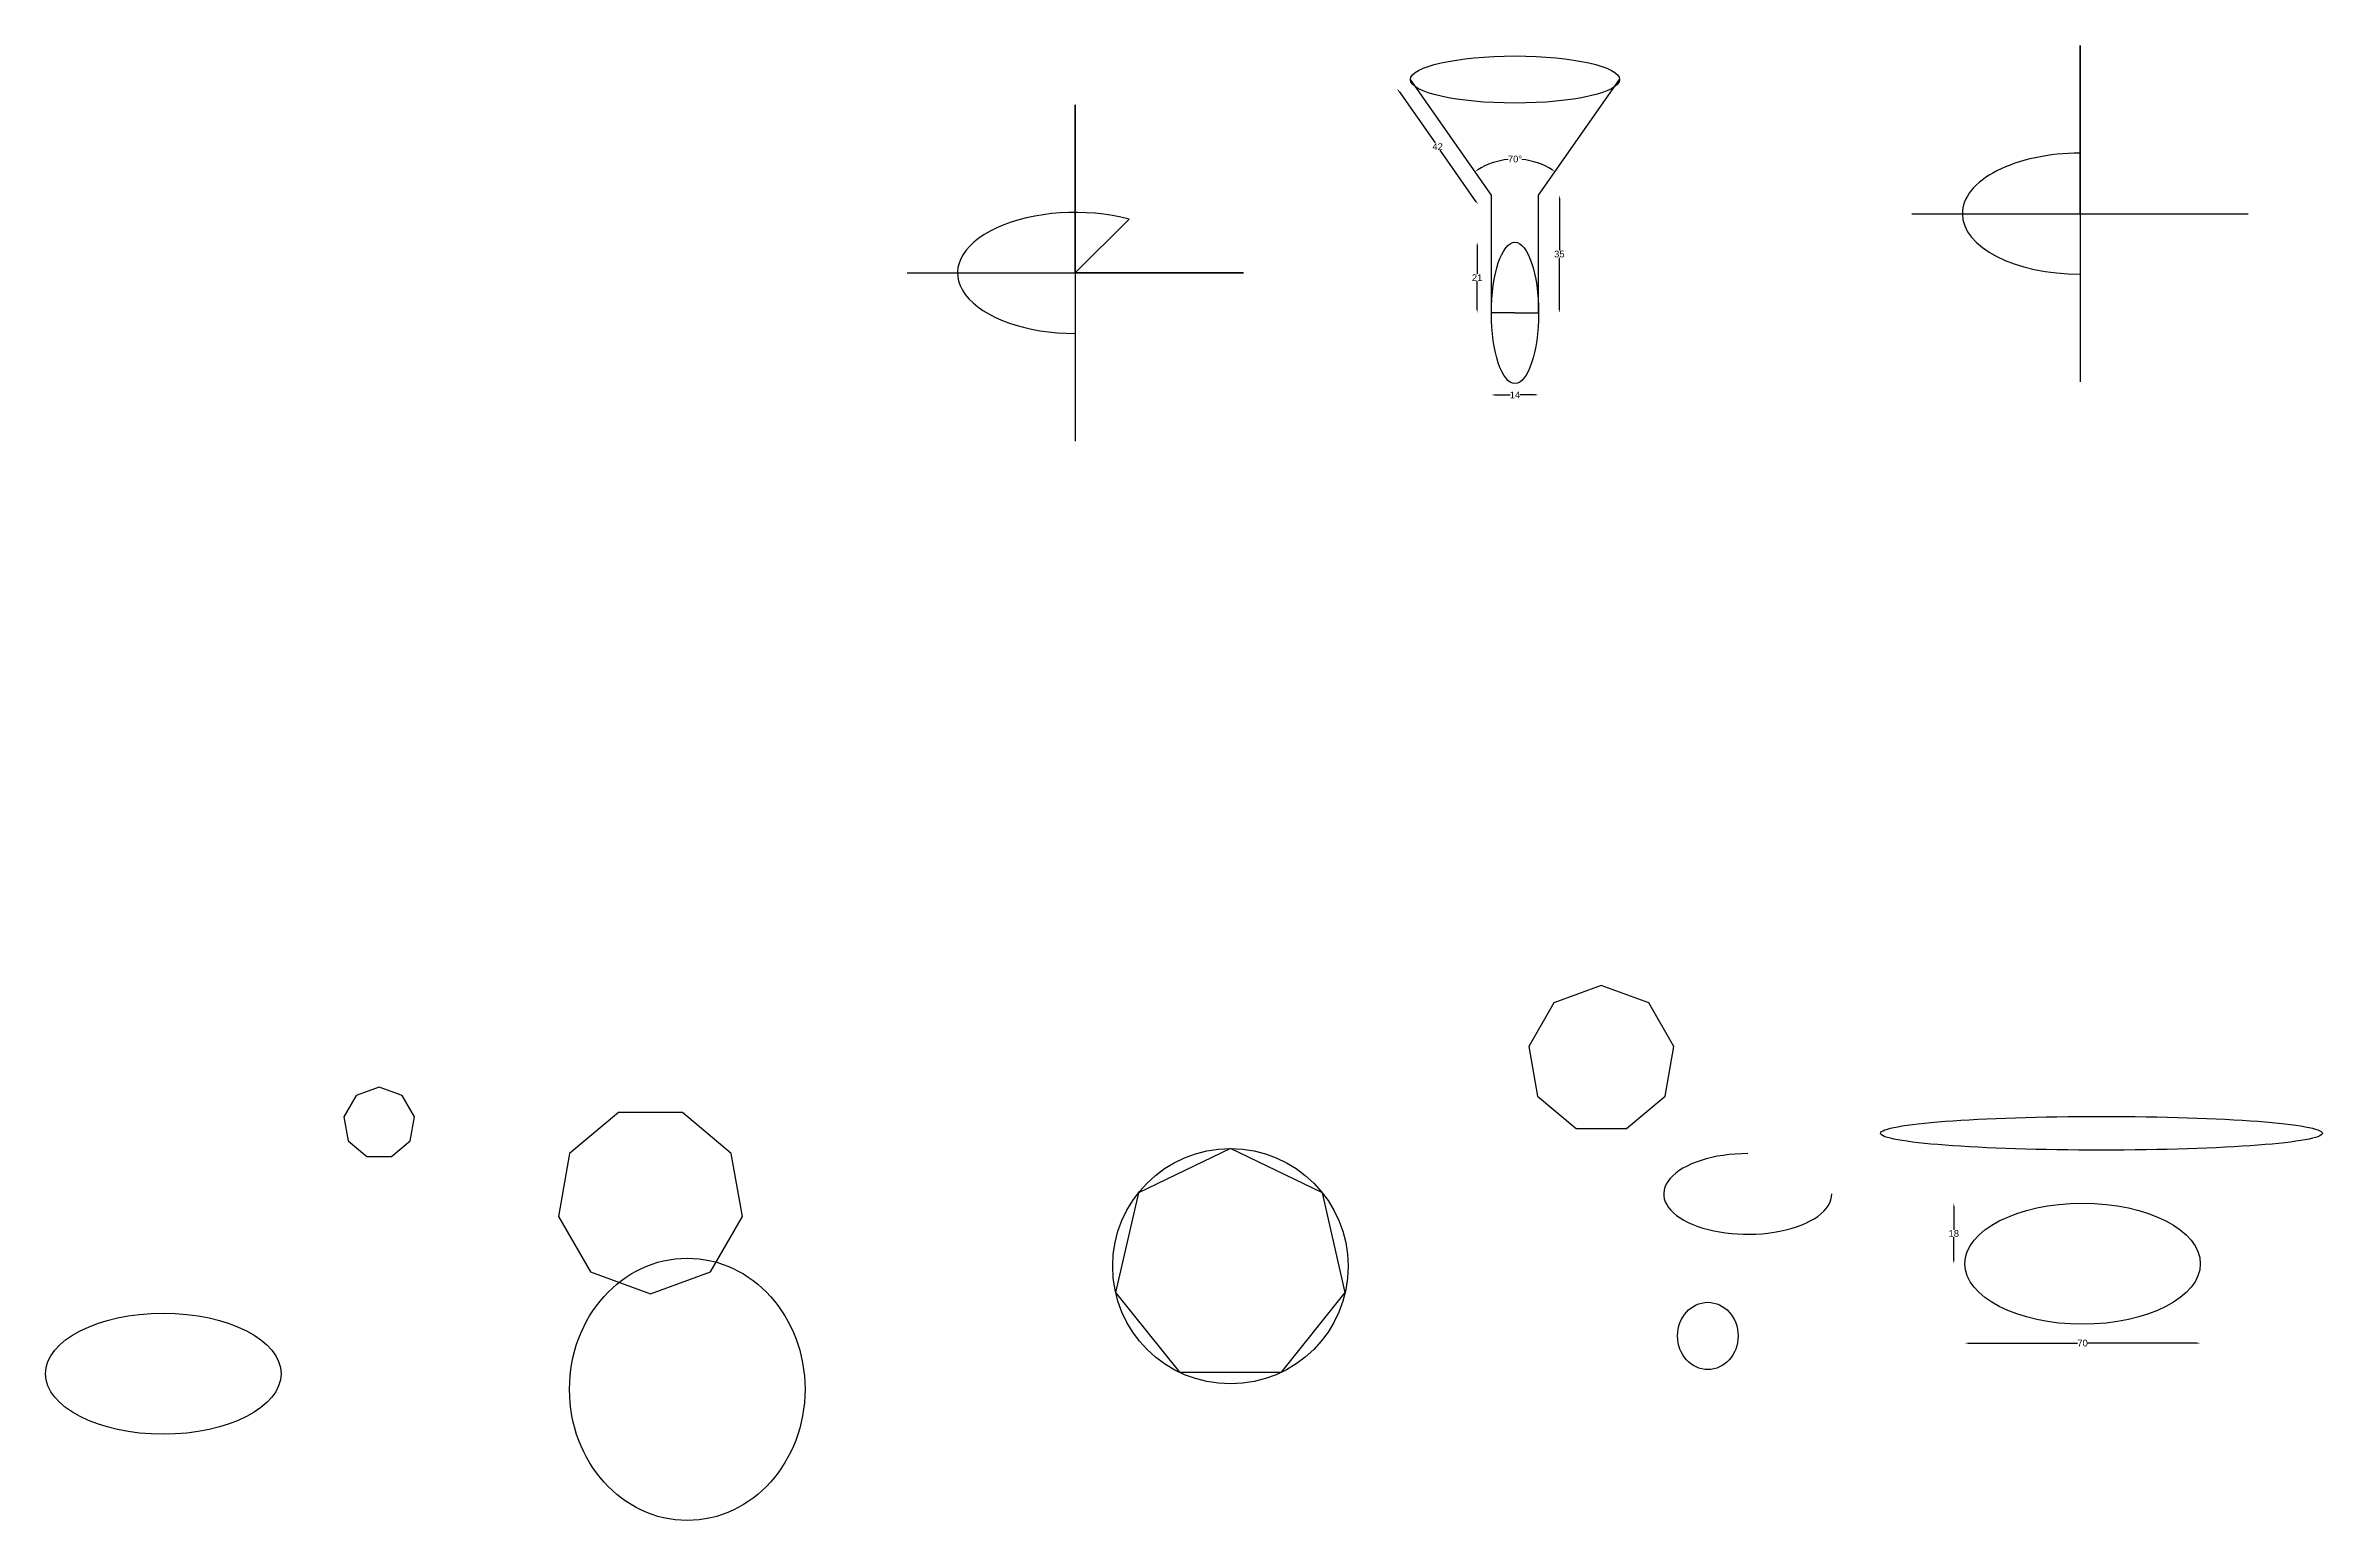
# Model space of a CAD drawing. Header units: inches. Extents: x 25 to 1394, y -68 to 408.
# Drawn here: x 25 to 702, y -31 to 408 of the extents above; entities that cross this region are included whole.
import ezdxf

# ---------------------------------------------------------------- set-up
doc = ezdxf.new("R2010")
doc.units = ezdxf.units.IN
doc.header["$MEASUREMENT"] = 0
doc.styles.get("Standard").update_dxf_attribs({"font": 'arial.ttf'})
doc.dimstyles.get("Standard").update_dxf_attribs({"dimtxt": 2, "dimasz": 1, "dimexe": 0.18, "dimexo": 0.0625, "dimgap": 0.09, "dimtad": 0, "dimtih": 1, "dimtoh": 1, "dimdec": 0, "dimzin": 0, "dimdsep": 46, "dimtxsty": 'Standard', "dimcen": 1, "dimse1": 1, "dimse2": 1, "dimadec": 0, "dimazin": 0, "dimtfac": 1, "dimtdec": 0, "dimtofl": 0, "dimtmove": 0, "dimatfit": 3, "dimfxl": 1, "dimtolj": 1, "dimtzin": 0, "dimarcsym": 0})

msp = doc.modelspace()

# ---------------------------------------------------------------- blocks, each defined once
blk = doc.blocks.new('*D1')
at = {"color": 0, "lineweight": -2, "transparency": 16777216}
for p, q in [((592.03, 62.4), (592.03, 55.51)), ((592.03, 46.4), (592.03, 53.29))]:
    blk.add_line(p, q, dxfattribs=at)
at = {"color": 0, "transparency": 16777216}
for points in [[(591.87, 62.4), (592.2, 62.4), (592.03, 63.4)], [(591.87, 46.4), (592.2, 46.4), (592.03, 45.4)]]:
    blk.add_solid(points, dxfattribs=at)
at = {"layer": 'Defpoints', "color": 0, "transparency": 16777216}
for p in [(592.03, 63.4), (630.31, 63.4), (630.31, 45.4)]:
    blk.add_point(p, dxfattribs=at)
at = {"color": 0, "transparency": 16777216, "insert": (592.03, 54.4), "char_height": 2, "attachment_point": 5}
blk.add_mtext('\\A1;18', dxfattribs=at)
blk = doc.blocks.new('*D2')
at = {"color": 0, "lineweight": -2, "transparency": 16777216}
for p, q in [((596.31, 21.8), (628.8, 21.8)), ((664.31, 21.8), (631.82, 21.8))]:
    blk.add_line(p, q, dxfattribs=at)
at = {"color": 0, "transparency": 16777216}
for points in [[(596.31, 21.96), (596.31, 21.63), (595.31, 21.8)], [(664.31, 21.96), (664.31, 21.63), (665.31, 21.8)]]:
    blk.add_solid(points, dxfattribs=at)
at = {"layer": 'Defpoints', "color": 0, "transparency": 16777216}
for p in [(595.31, 45.4), (665.31, 45.4), (665.31, 21.8)]:
    blk.add_point(p, dxfattribs=at)
at = {"color": 0, "transparency": 16777216, "insert": (630.31, 21.8), "char_height": 2, "attachment_point": 5}
blk.add_mtext('\\A1;70', dxfattribs=at)
blk = doc.blocks.new('*D18')
at = {"color": 0, "lineweight": -2, "transparency": 16777216}
for p, q in [((450.34, 348.14), (450.34, 339.73)), ((450.34, 329.14), (450.34, 337.54))]:
    blk.add_line(p, q, dxfattribs=at)
at = {"color": 0, "transparency": 16777216}
for points in [[(450.18, 348.14), (450.51, 348.14), (450.34, 349.14)], [(450.18, 329.14), (450.51, 329.14), (450.34, 328.14)]]:
    blk.add_solid(points, dxfattribs=at)
at = {"layer": 'Defpoints', "color": 0, "transparency": 16777216}
for p in [(461.59, 349.14), (450.34, 328.14), (461.59, 328.14)]:
    blk.add_point(p, dxfattribs=at)
at = {"color": 0, "transparency": 16777216, "insert": (450.34, 338.64), "char_height": 2, "attachment_point": 5}
blk.add_mtext('\\A1;21', dxfattribs=at)
blk = doc.blocks.new('*D19')
at = {"color": 0, "lineweight": -2, "transparency": 16777216}
for p, q in [((455.59, 303.75), (460.17, 303.75)), ((467.59, 303.75), (463.02, 303.75))]:
    blk.add_line(p, q, dxfattribs=at)
at = {"color": 0, "transparency": 16777216}
for points in [[(455.59, 303.92), (455.59, 303.58), (454.59, 303.75)], [(467.59, 303.92), (467.59, 303.58), (468.59, 303.75)]]:
    blk.add_solid(points, dxfattribs=at)
at = {"layer": 'Defpoints', "color": 0, "transparency": 16777216}
for p in [(454.59, 328.14), (468.59, 328.14), (468.59, 303.75)]:
    blk.add_point(p, dxfattribs=at)
at = {"color": 0, "transparency": 16777216, "insert": (461.59, 303.75), "char_height": 2, "attachment_point": 5}
blk.add_mtext('\\A1;14', dxfattribs=at)
blk = doc.blocks.new('*D20')
at = {"color": 0, "lineweight": -2, "transparency": 16777216}
for start, end in [(95.65346, 122.23782), (57.76218, 84.34654)]:
    blk.add_arc((461.59, 353.14), 20.74, start, end, dxfattribs=at)
at = {"color": 0, "transparency": 16777216}
for points in [[(450.62, 370.55), (450.43, 370.83), (449.69, 370.14)], [(472.75, 370.83), (472.57, 370.55), (473.49, 370.14)]]:
    blk.add_solid(points, dxfattribs=at)
at = {"layer": 'Defpoints', "color": 0, "transparency": 16777216}
for p in [(430.5, 397.54), (492.68, 397.54), (465.79, 373.46), (454.59, 363.14), (468.59, 363.14)]:
    blk.add_point(p, dxfattribs=at)
at = {"color": 0, "transparency": 16777216, "insert": (461.59, 373.89), "char_height": 2, "attachment_point": 5}
blk.add_mtext('\\A1;70°', dxfattribs=at)
blk = doc.blocks.new('*D21')
at = {"color": 0, "lineweight": -2, "transparency": 16777216}
for p, q in [((427.14, 393.97), (437.85, 378.68)), ((450.08, 361.2), (439.38, 376.49))]:
    blk.add_line(p, q, dxfattribs=at)
at = {"color": 0, "transparency": 16777216}
for points in [[(427.28, 394.06), (427, 393.87), (426.57, 394.79)], [(450.22, 361.3), (449.95, 361.11), (450.66, 360.38)]]:
    blk.add_solid(points, dxfattribs=at)
at = {"layer": 'Defpoints', "color": 0, "transparency": 16777216}
for p in [(426.57, 394.79), (430.5, 397.54), (454.59, 363.14)]:
    blk.add_point(p, dxfattribs=at)
at = {"color": 0, "transparency": 16777216, "insert": (438.61, 377.59), "char_height": 2, "attachment_point": 5}
blk.add_mtext('\\A1;42', dxfattribs=at)
blk = doc.blocks.new('*D22')
at = {"color": 0, "lineweight": -2, "transparency": 16777216}
for p, q in [((474.78, 362.14), (474.78, 346.75)), ((474.78, 329.14), (474.78, 344.53))]:
    blk.add_line(p, q, dxfattribs=at)
at = {"color": 0, "transparency": 16777216}
for points in [[(474.61, 362.14), (474.95, 362.14), (474.78, 363.14)], [(474.61, 329.14), (474.95, 329.14), (474.78, 328.14)]]:
    blk.add_solid(points, dxfattribs=at)
at = {"layer": 'Defpoints', "color": 0, "transparency": 16777216}
for p in [(468.59, 363.14), (468.59, 328.14), (474.78, 328.14)]:
    blk.add_point(p, dxfattribs=at)
at = {"color": 0, "transparency": 16777216, "insert": (474.78, 345.64), "char_height": 2, "attachment_point": 5}
blk.add_mtext('\\A1;35', dxfattribs=at)

# ---------------------------------------------------------------- dimensions: what is measured, and where the dimension line sits
dim = msp.add_aligned_dim(p1=(454.59, 363.14), p2=(430.5, 397.54), distance=4.8, dimstyle='Standard')
dim.commit()
dim.dimension.update_dxf_attribs({"geometry": '*D21', "text_midpoint": (438.61, 377.59)})
dim = msp.add_angular_dim_2l(base=(465.79, 373.46), line1=((468.59, 363.14), (492.68, 397.54)), line2=((454.59, 363.14), (430.5, 397.54)), dimstyle='Standard')
dim.commit()
dim.dimension.update_dxf_attribs({"geometry": '*D20', "text_midpoint": (461.59, 373.89)})
for base, p1, p2, picture, middle in [((474.78, 328.14), (468.59, 363.14), (468.59, 328.14), '*D22', (474.78, 345.64)), ((450.34, 328.14), (461.59, 349.14), (461.59, 328.14), '*D18', (450.34, 338.64)), ((592.03, 63.4), (630.31, 45.4), (630.31, 63.4), '*D1', (592.03, 54.4))]:
    dim = msp.add_linear_dim(base=base, p1=p1, p2=p2, angle=90, dimstyle='Standard')
    dim.commit()
    dim.dimension.update_dxf_attribs({"geometry": picture, "text_midpoint": middle})
for base, p1, p2, picture, middle in [((468.59, 303.75), (454.59, 328.14), (468.59, 328.14), '*D19', (461.59, 303.75)), ((665.31, 21.8), (595.31, 45.4), (665.31, 45.4), '*D2', (630.31, 21.8))]:
    dim = msp.add_linear_dim(base=base, p1=p1, p2=p2, dimstyle='Standard')
    dim.commit()
    dim.dimension.update_dxf_attribs({"geometry": picture, "text_midpoint": middle})

# ---------------------------------------------------------------- linework, layer by layer
for p, q in [((629.58, 357.65), (629.58, 407.65)), ((629.58, 407.65), (629.58, 307.65)), ((454.59, 363.14), (430.5, 397.54)), ((468.59, 363.14), (492.68, 397.54)), ((330.88, 340.03), (330.88, 390.03)), ((330.88, 390.03), (330.88, 290.03)), ((454.59, 328.14), (454.59, 363.14)), ((468.59, 328.14), (468.59, 363.14)), ((346.89, 356.03), (330.88, 340.03)), ((579.58, 357.65), (679.58, 357.65)), ((280.88, 340.03), (380.88, 340.03)), ((380.88, 340.03), (330.88, 340.03)), ((461.59, 328.14), (454.59, 328.14)), ((461.59, 328.14), (468.59, 328.14))]:
    msp.add_line(p, q)
for points in [[(479.76, 85.58), (494.76, 85.58), (506.25, 95.22), (508.86, 109.99), (501.36, 122.99), (487.26, 128.12), (473.17, 122.99), (465.67, 109.99), (468.27, 95.22)], [(123.96, 97.91), (117.12, 95.42), (113.48, 89.11), (114.74, 81.94), (120.32, 77.26), (127.6, 77.26), (133.18, 81.94), (134.44, 89.11), (130.8, 95.42)], [(214.09, 90.38), (195.09, 90.38), (180.53, 78.17), (177.24, 59.46), (186.74, 43), (204.59, 36.5), (222.44, 43), (231.94, 59.46), (228.64, 78.17)], [(377.01, 79.66), (349.65, 66.48), (342.89, 36.87), (361.83, 13.13), (392.2, 13.13), (411.14, 36.87), (404.38, 66.48)]]:
    msp.add_lwpolyline(points, close=True)
msp.add_circle((377.01, 44.66), 35)
for centre, major_axis, ratio in [((461.59, 397.54), (-31.09, 0), 0.225151), ((461.59, 328.14), (0, -21), 0.333333), ((635.93, 84.2), (-65.69, 0), 0.076517), ((630.31, 45.4), (-35, 0), 0.514286), ((215.55, 8.06), (0, -39), 0.897436), ((518.92, 23.93), (0, -10), 0.9), ((59.79, 12.7), (-35, 0), 0.514286)]:
    msp.add_ellipse(centre, major_axis=major_axis, ratio=ratio)
for centre, major_axis, ratio, start_param, end_param in [((629.58, 357.65), (35, 0), 0.514286, 1.570796, 3.141593), ((330.88, 340.03), (35, 0), 0.514286, 1.095786, 4.712389), ((629.58, 357.65), (35, 0), 0.514286, 3.141593, 4.712389), ((530.79, 66.16), (25, 0), 0.48, 1.570796, 6.283185)]:
    msp.add_ellipse(centre, major_axis=major_axis, ratio=ratio, start_param=start_param, end_param=end_param)

msp.set_redraw_order([(e.dxf.handle, doc.entitydb.next_handle()) for e in msp.query("TEXT MTEXT ATTDEF DIMENSION ARC_DIMENSION")])  # texts and dimensions are drawn at this point

doc.saveas('drawing.dxf')
